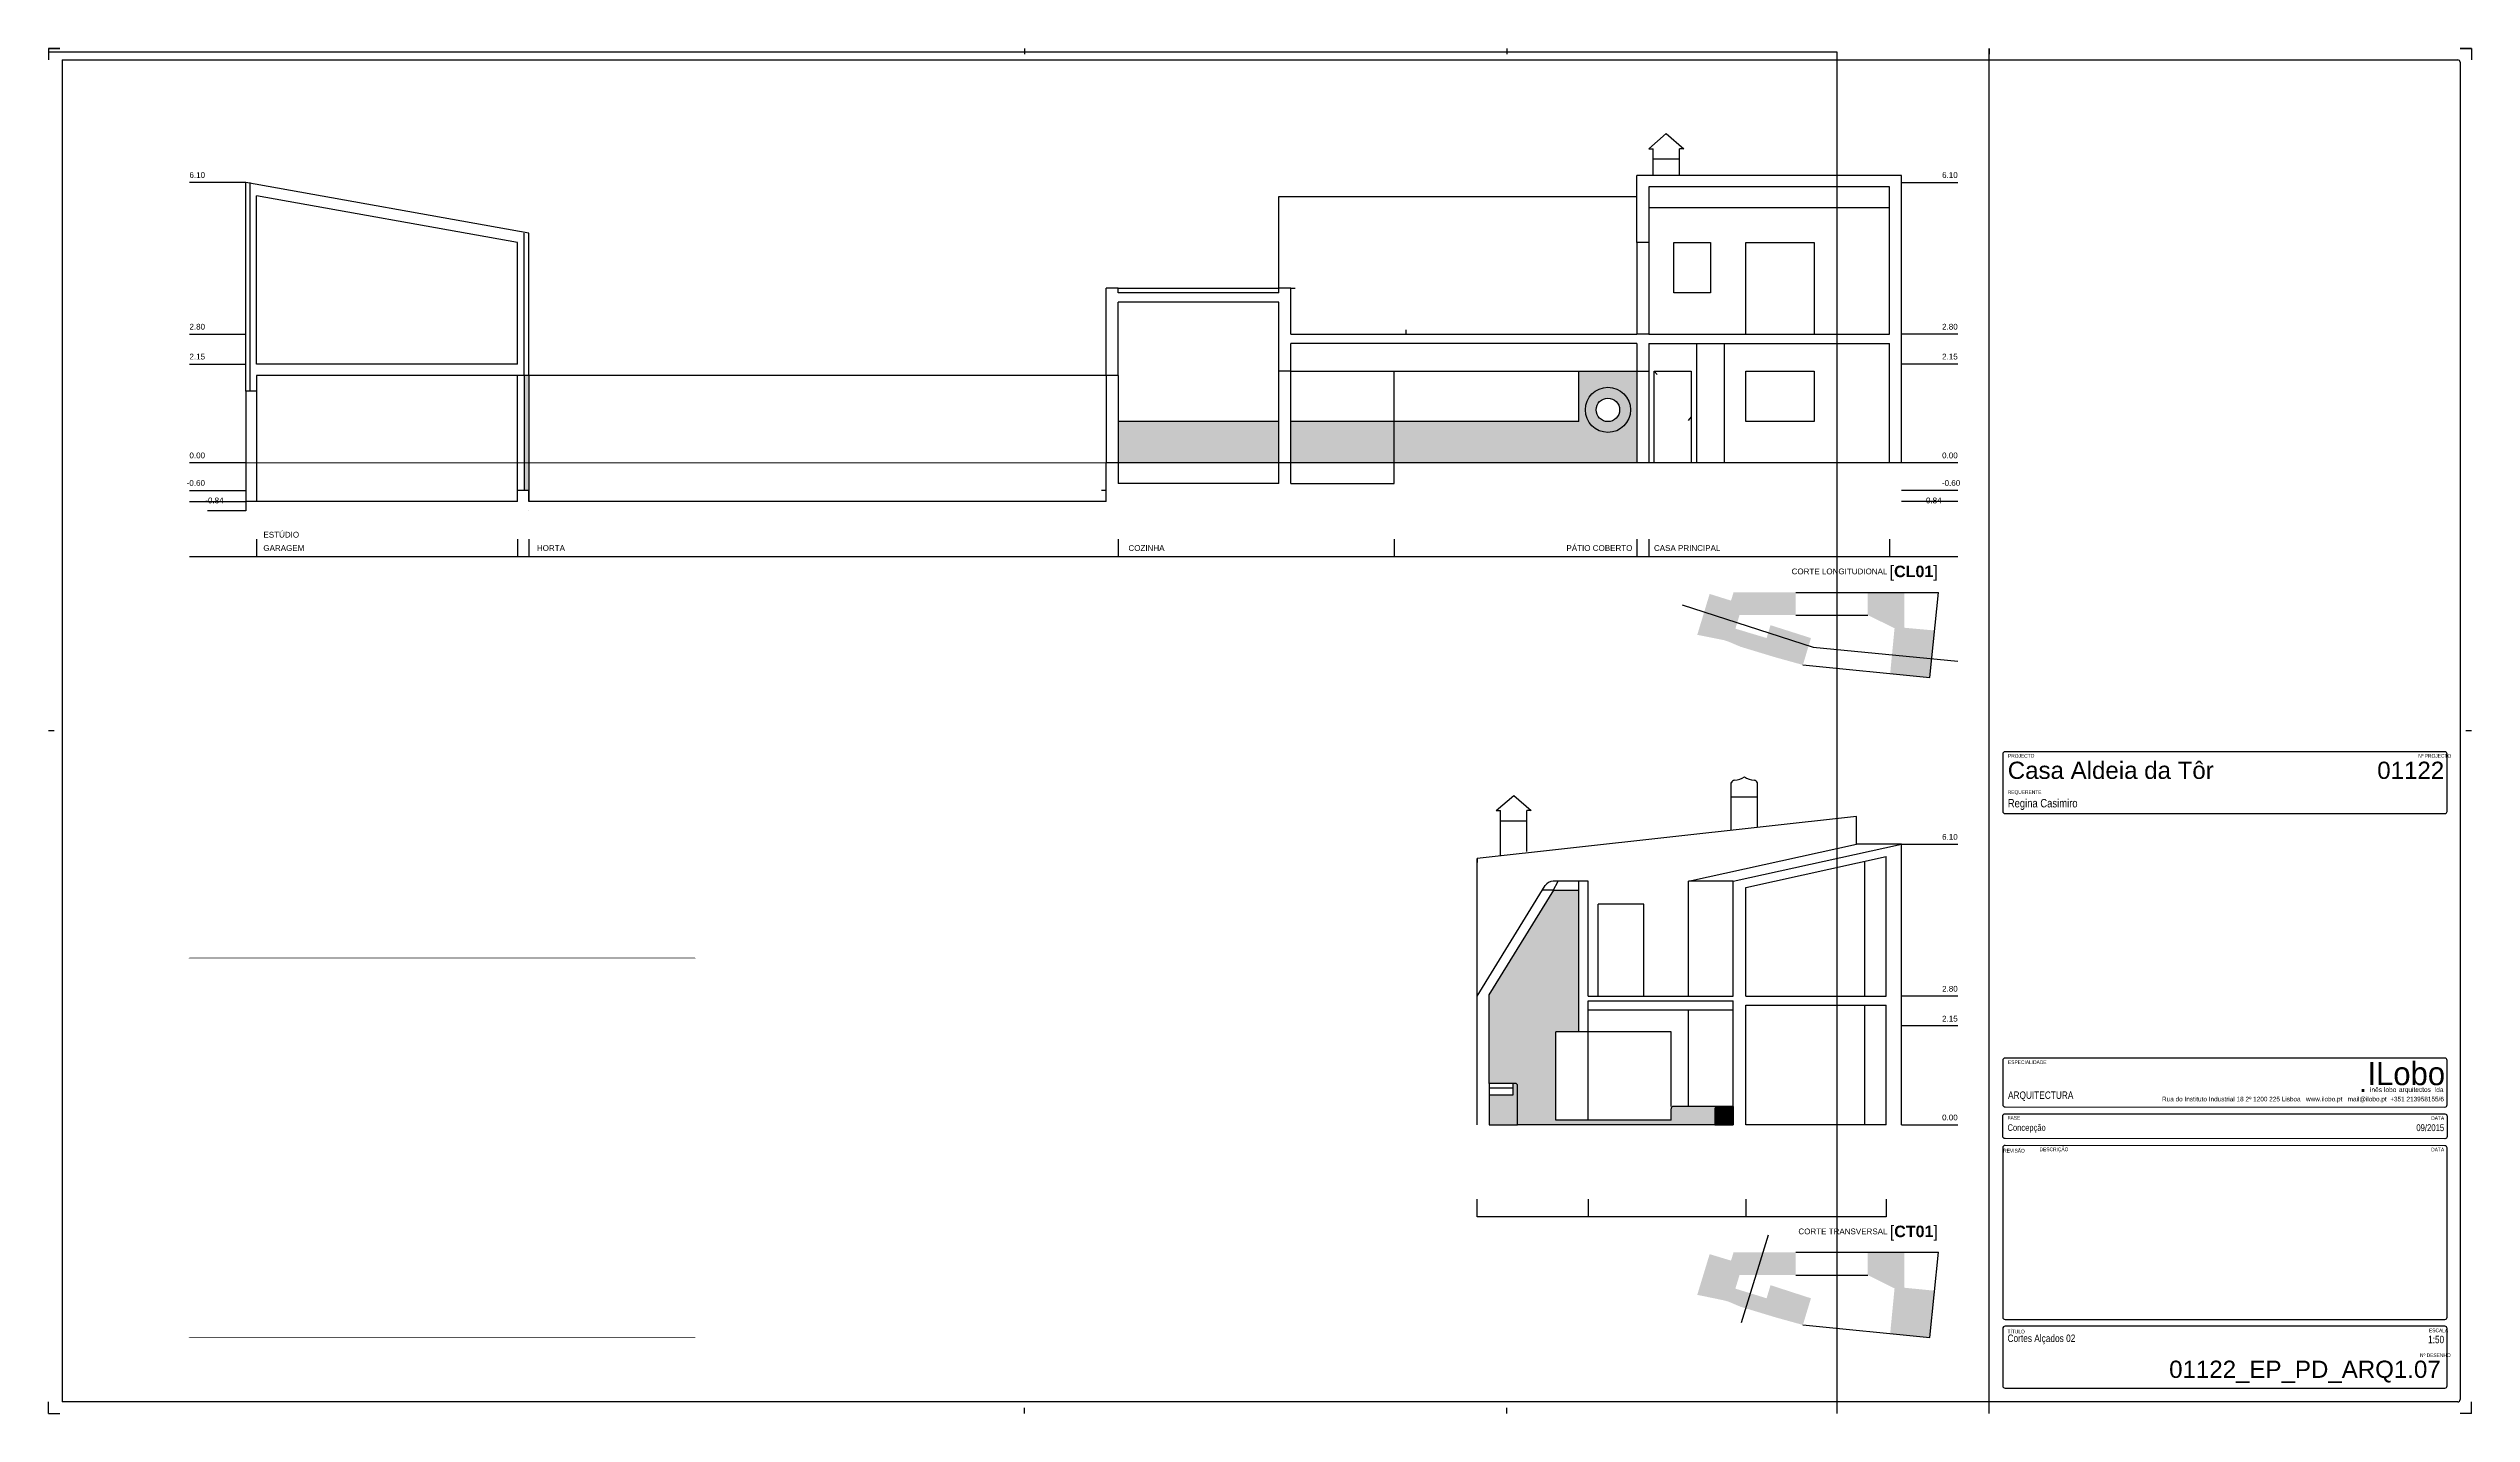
# Model space of a CAD drawing. Header units: metres. Extents: x 0 to 52.7, y 0 to 29.7.
import ezdxf
from ezdxf.xclip import XClip

# ---------------------------------------------------------------- set-up
doc = ezdxf.new("R2010")
doc.units = ezdxf.units.M
doc.header["$MEASUREMENT"] = 0
doc.header["$XCLIPFRAME"] = 0
doc.set_wipeout_variables(frame=1)
for name, pattern in [('Ponteado', [0.00025, 0, -0.00025]), ('Tracejado 3_1', [0.004, 0.003, -0.001]), ('Wipeout_Contour', [1, 0, -1])]:
    doc.linetypes.add(name, pattern=pattern)
doc.layers.add('A-Folha rótulo', color=7, linetype='Continuous')
doc.layers.add('A-Percursos', color=7, linetype='Continuous')
doc.styles.add('GENERATED_STYLE_1', font='swiss.ttf')
doc.styles.add('GENERATED_STYLE_3', font='arial.ttf')
doc.styles.add('GENERATED_STYLE_5', font='swiss.ttf')
picture_1 = doc.add_image_def('image1.jpg', size_in_pixel=(3264, 2448))

# ---------------------------------------------------------------- blocks, each defined once
blk = doc.blocks.new('Desenho_1_2', base_point=(-1.3356, -1.185))
at = {"color": 254, "linetype": 'Wipeout_Contour', "lineweight": 0, "ltscale": 3.864156}
blk.add_wipeout([(0, 0), (1.055, 0), (1.055, 0.594), (0, 0.594)], dxfattribs=at)
at = {"layer": 'A-Percursos', "linetype": 'Continuous', "lineweight": 0, "ltscale": 1000, "true_color": 0x2c2a02}
for points in [[(0.2072, 0.4016), (0.2092, 0.4016), (0.2092, 0.4516), (0.2072, 0.4516)], [(0.4657, 0.4316), (0.4657, 0.4136), (0.5357, 0.4136), (0.5357, 0.4316)], [(0.5409, 0.4316), (0.5409, 0.4136), (0.5859, 0.4136), (0.5859, 0.4316)], [(0.6273, 0.1436), (0.6378, 0.1436), (0.6387, 0.1436, -0.414214), (0.6397, 0.1426), (0.6397, 0.1256), (0.7256, 0.1256), (0.7256, 0.1326, -0.414214), (0.7266, 0.1336), (0.7075, 0.1336, 0.414214), (0.7065, 0.1326), (0.7065, 0.1276), (0.6563, 0.1276), (0.6563, 0.1661), (0.6664, 0.1661), (0.6664, 0.1756), (0.6664, 0.2277), (0.6554, 0.2277), (0.6273, 0.1822), (0.6273, 0.1756)]]:
    blk.add_hatch(color=38, dxfattribs=at).paths.add_polyline_path(points)
h = blk.add_hatch(color=38, dxfattribs=at)
h.paths.add_polyline_path([(0.5859, 0.4316), (0.5859, 0.4136), (0.6916, 0.4136), (0.6916, 0.4536), (0.6664, 0.4536), (0.6664, 0.4316)])
h.paths.add_polyline_path([(0.6738, 0.4367, -1), (0.6841, 0.4367, -1)], flags=0)
at = {"layer": 'A-Percursos', "linetype": 'Continuous', "lineweight": 0, "ltscale": 1000, "true_color": 0x000000}
for points in [[(0.7639, 0.3257), (0.7674, 0.3374), (0.7498, 0.343), (0.7481, 0.3374), (0.7345, 0.3415), (0.7363, 0.3474), (0.7608, 0.3474), (0.7608, 0.3573), (0.7337, 0.3573), (0.7326, 0.3537), (0.7233, 0.3566), (0.7179, 0.3388), (0.7295, 0.3365), (0.7316, 0.3358), (0.7368, 0.3336), (0.752, 0.329)], [(0.7921, 0.3566), (0.7921, 0.3474), (0.8038, 0.3417), (0.8019, 0.322), (0.8192, 0.3203), (0.8212, 0.3407), (0.808, 0.3419), (0.808, 0.3573), (0.7921, 0.3573)], [(0.7639, 0.0385), (0.7674, 0.0501), (0.7498, 0.0558), (0.7481, 0.0501), (0.7345, 0.0543), (0.7363, 0.0602), (0.7608, 0.0602), (0.7608, 0.0701), (0.7337, 0.0701), (0.7326, 0.0665), (0.7233, 0.0693), (0.7179, 0.0516), (0.7295, 0.0492), (0.7316, 0.0486), (0.7368, 0.0464), (0.752, 0.0418)], [(0.7921, 0.0693), (0.7921, 0.0602), (0.8038, 0.0544), (0.8019, 0.0348), (0.8192, 0.0331), (0.8212, 0.0534), (0.808, 0.0547), (0.808, 0.0701), (0.7921, 0.0701)]]:
    blk.add_hatch(color=18, dxfattribs=at).paths.add_polyline_path(points)
at = {"layer": 'A-Percursos', "linetype": 'Continuous', "lineweight": 0, "ltscale": 1000, "true_color": 0x595505}
for points in [[(0.6397, 0.1256), (0.6397, 0.1426, 0.414214), (0.6387, 0.1436), (0.6378, 0.1436), (0.6378, 0.1386), (0.6273, 0.1386), (0.6273, 0.1256)], [(0.7336, 0.1256), (0.7336, 0.1336), (0.7266, 0.1336, 0.414214), (0.7256, 0.1326), (0.7256, 0.1256)]]:
    blk.add_hatch(color=58, dxfattribs=at).paths.add_polyline_path(points)
at = {"layer": 'A-Folha rótulo', "linetype": 'Continuous', "ltscale": 1000}
for p, q in [((0, 0.594), (0, 0.589)), ((0, 0.594), (0, 0.589)), ((0, 0.594), (0, 0.589)), ((0, 0.594), (0, 0.589)), ((0.005, 0.594), (0, 0.594)), ((0, 0.594), (0.005, 0.594)), ((0.425, 0.594), (0.425, 0.5915)), ((0.635, 0.594), (0.635, 0.5915)), ((0.845, 0.594), (0.845, 0.5915)), ((0.845, 0.0025), (0.845, 0.594)), ((1.05, 0.594), (1.055, 0.594)), ((1.055, 0.594), (1.05, 0.594)), ((1.055, 0.594), (1.05, 0.594)), ((1.055, 0.594), (1.0525, 0.594)), ((1.055, 0.594), (1.055, 0.589)), ((0.006, 0.589), (0.006, 0.005)), ((0.006, 0.589), (1.049, 0.589)), ((1.05, 0.588), (1.05, 0.006)), ((0.0025, 0.297), (0, 0.297)), ((1.055, 0.297), (1.0525, 0.297)), ((0, 0), (0, 0.005)), ((0, 0), (0, 0.005)), ((0, 0), (0, 0.005)), ((0, 0), (0, 0.005)), ((0, 0), (0, 0.005)), ((0, 0), (0.005, 0)), ((1.049, 0.005), (0.006, 0.005)), ((0.425, 0), (0.425, 0.0025)), ((0.635, 0), (0.635, 0.0025)), ((0.845, 0), (0.845, 0.0025)), ((1.055, 0), (1.05, 0)), ((1.055, 0), (1.05, 0)), ((1.055, 0), (1.05, 0)), ((1.055, 0), (1.055, 0.005)), ((1.055, 0), (1.055, 0.005)), ((1.055, 0), (1.055, 0.005)), ((1.055, 0), (1.055, 0.005))]:
    blk.add_line(p, q, dxfattribs=at)
at = {"layer": 'A-Folha rótulo', "linetype": 'Continuous', "ltscale": 1000, "flags": 128}
for points in [[(0.8519, 0.2879, 0.414214), (0.8509, 0.2869)], [(1.0444, 0.2869, 0.414214), (1.0434, 0.2879)], [(0.8509, 0.262, 0.414214), (0.8519, 0.261)], [(1.0434, 0.261, 0.414214), (1.0444, 0.262)], [(0.8519, 0.1546, 0.414214), (0.8509, 0.1536)], [(1.0444, 0.1536, 0.414214), (1.0434, 0.1546)], [(0.8509, 0.1344, 0.414214), (0.8519, 0.1334)], [(0.8509, 0.1294, -0.414214), (0.8519, 0.1304)], [(1.0434, 0.1333, 0.414214), (1.0444, 0.1343)], [(1.0434, 0.1303, -0.414214), (1.0444, 0.1293)], [(0.8519, 0.1196, -0.414214), (0.8509, 0.1206)], [(0.8519, 0.1166, 0.414214), (0.8509, 0.1156)], [(1.0444, 0.1205, -0.414214), (1.0434, 0.1195)], [(1.0444, 0.1155, 0.414214), (1.0434, 0.1165)], [(0.8509, 0.0419, 0.414214), (0.8519, 0.0409)], [(0.8519, 0.0379, 0.414214), (0.8509, 0.0369)], [(1.0434, 0.0409, 0.414214), (1.0444, 0.0419)], [(1.0444, 0.0369, 0.414214), (1.0434, 0.0379)], [(0.8509, 0.012, 0.414214), (0.8519, 0.011)], [(1.0434, 0.011, 0.414214), (1.0444, 0.012)]]:
    blk.add_lwpolyline(points, format="xyb", dxfattribs=at)
for points in [[(0.8509, 0.2869), (0.8509, 0.262)], [(1.0434, 0.2879), (0.8519, 0.2879)], [(1.0444, 0.262), (1.0444, 0.2869)], [(0.8519, 0.261), (1.0434, 0.261)], [(0.8509, 0.1536), (0.8509, 0.1344)], [(1.0434, 0.1546), (0.8519, 0.1546)], [(1.0444, 0.1343), (1.0444, 0.1536)], [(0.8509, 0.1206), (0.8509, 0.1294)], [(0.8519, 0.1334), (1.0434, 0.1333)], [(0.8519, 0.1304), (1.0434, 0.1303)], [(1.0444, 0.1293), (1.0444, 0.1205)], [(1.0434, 0.1195), (0.8519, 0.1196)], [(1.0434, 0.1165), (0.8519, 0.1166)], [(0.8509, 0.1156), (0.8509, 0.0419)], [(1.0444, 0.0419), (1.0444, 0.1155)], [(0.8509, 0.0369), (0.8509, 0.012)], [(0.8519, 0.0409), (1.0434, 0.0409)], [(1.0434, 0.0379), (0.8519, 0.0379)], [(1.0444, 0.012), (1.0444, 0.0369)], [(0.8519, 0.011), (1.0434, 0.011)]]:
    blk.add_lwpolyline(points, dxfattribs=at)
at = {"layer": 'A-Folha rótulo', "linetype": 'Continuous', "ltscale": 1000}
for centre, start, end in [((1.049, 0.588), 0, 90), ((1.049, 0.006), 269.9451, 0)]:
    blk.add_arc(centre, 0.001, start, end, dxfattribs=at)
at = {"layer": 'A-Percursos', "linetype": 'Continuous', "ltscale": 1000}
for p, q in [((0.6968, 0.5503), (0.7044, 0.5569)), ((0.6968, 0.5503), (0.6987, 0.5503)), ((0.6987, 0.5387), (0.6987, 0.5503)), ((0.7044, 0.5569), (0.712, 0.5503)), ((0.712, 0.5503), (0.7101, 0.5503)), ((0.7101, 0.5387), (0.7101, 0.5503)), ((0.6916, 0.5096), (0.6916, 0.5387)), ((0.8068, 0.5387), (0.6916, 0.5387)), ((0.6987, 0.5459), (0.7101, 0.5459)), ((0.8068, 0.4136), (0.8068, 0.5387)), ((0.0859, 0.5357), (0.0614, 0.5357)), ((0.0859, 0.4448), (0.0859, 0.5357)), ((0.2092, 0.5136), (0.0859, 0.5357)), ((0.0879, 0.4448), (0.0879, 0.5357)), ((0.0906, 0.4566), (0.0906, 0.5298)), ((0.2042, 0.5095), (0.0906, 0.5298)), ((0.5357, 0.4896), (0.5357, 0.5296)), ((0.5357, 0.5296), (0.6916, 0.5296)), ((0.6968, 0.5337), (0.6968, 0.5096)), ((0.8016, 0.5337), (0.6968, 0.5337)), ((0.8016, 0.4696), (0.8016, 0.5337)), ((0.8068, 0.5357), (0.8313, 0.5357)), ((0.8016, 0.5246), (0.6968, 0.5246)), ((0.2042, 0.4566), (0.2042, 0.5095)), ((0.2072, 0.4516), (0.2072, 0.5136)), ((0.2092, 0.4516), (0.2092, 0.5136)), ((0.6968, 0.5096), (0.6916, 0.5096)), ((0.6916, 0.5096), (0.6916, 0.4696)), ((0.6968, 0.5096), (0.6968, 0.4696)), ((0.7077, 0.4876), (0.7077, 0.5096)), ((0.7077, 0.5096), (0.7237, 0.5096)), ((0.7237, 0.5096), (0.7237, 0.4876)), ((0.739, 0.5096), (0.7688, 0.5096)), ((0.739, 0.4696), (0.739, 0.5096)), ((0.7688, 0.5096), (0.7688, 0.4696)), ((0.4605, 0.4516), (0.4605, 0.4896)), ((0.4657, 0.4896), (0.4605, 0.4896)), ((0.4657, 0.4896), (0.5357, 0.4896)), ((0.4657, 0.4876), (0.4657, 0.4896)), ((0.5357, 0.4876), (0.4657, 0.4876)), ((0.5409, 0.4896), (0.5357, 0.4896)), ((0.5357, 0.4876), (0.5357, 0.4896)), ((0.5409, 0.4696), (0.5409, 0.4896)), ((0.7237, 0.4876), (0.7077, 0.4876)), ((0.5357, 0.4835), (0.4657, 0.4835)), ((0.4657, 0.4516), (0.4657, 0.4835)), ((0.5357, 0.4536), (0.5357, 0.4835)), ((0.0614, 0.4696), (0.0859, 0.4696)), ((0.5409, 0.4696), (0.6916, 0.4696)), ((0.6916, 0.4656), (0.5409, 0.4656)), ((0.5409, 0.4536), (0.5409, 0.4656)), ((0.6968, 0.4696), (0.6916, 0.4696)), ((0.6916, 0.4656), (0.6916, 0.4536)), ((0.6968, 0.4696), (0.8016, 0.4696)), ((0.6968, 0.4656), (0.8016, 0.4656)), ((0.6968, 0.4656), (0.6968, 0.4536)), ((0.7176, 0.4656), (0.7176, 0.4136)), ((0.7296, 0.4656), (0.7296, 0.4136)), ((0.8016, 0.4136), (0.8016, 0.4656)), ((0.8313, 0.4696), (0.8068, 0.4696)), ((0.0614, 0.4566), (0.0859, 0.4566)), ((0.2042, 0.4566), (0.0906, 0.4566)), ((0.8313, 0.4566), (0.8068, 0.4566)), ((0.0906, 0.4448), (0.0859, 0.4448)), ((0.0859, 0.4448), (0.0859, 0.3968)), ((0.0906, 0.4516), (0.0906, 0.4448)), ((0.2092, 0.4516), (0.0906, 0.4516)), ((0.0906, 0.4448), (0.0906, 0.3968)), ((0.2042, 0.4016), (0.2042, 0.4516)), ((0.2072, 0.4516), (0.2072, 0.4016)), ((0.2092, 0.4516), (0.2092, 0.3968)), ((0.4605, 0.4516), (0.2093, 0.4516)), ((0.4657, 0.4516), (0.4605, 0.4516)), ((0.4605, 0.4516), (0.4605, 0.4136)), ((0.4657, 0.4516), (0.4657, 0.4136)), ((0.5357, 0.4046), (0.5357, 0.4536)), ((0.5409, 0.4536), (0.5357, 0.4536)), ((0.5409, 0.4046), (0.5409, 0.4536)), ((0.5409, 0.4536), (0.6664, 0.4536)), ((0.5859, 0.4136), (0.5859, 0.4536)), ((0.6664, 0.4316), (0.6664, 0.4536)), ((0.6664, 0.4536), (0.6916, 0.4536)), ((0.6916, 0.4536), (0.6968, 0.4536)), ((0.6916, 0.4536), (0.6916, 0.4136)), ((0.6968, 0.4536), (0.6968, 0.4136)), ((0.6992, 0.4136), (0.6992, 0.4536)), ((0.6992, 0.4536), (0.7152, 0.4536)), ((0.7152, 0.4536), (0.7152, 0.4136)), ((0.739, 0.4536), (0.7688, 0.4536)), ((0.739, 0.4316), (0.739, 0.4536)), ((0.7688, 0.4536), (0.7688, 0.4316)), ((0.5357, 0.4316), (0.4657, 0.4316)), ((0.5859, 0.4316), (0.5409, 0.4316)), ((0.6664, 0.4316), (0.5859, 0.4316)), ((0.7688, 0.4316), (0.739, 0.4316)), ((0.0859, 0.4136), (0.0614, 0.4136)), ((0.4605, 0.3968), (0.4605, 0.4136)), ((0.5859, 0.4136), (0.4605, 0.4136)), ((0.4657, 0.4136), (0.4657, 0.4046)), ((0.8313, 0.4136), (0.5859, 0.4136)), ((0.5859, 0.4046), (0.5859, 0.4136)), ((0.0614, 0.4016), (0.0859, 0.4016)), ((0.0614, 0.4016), (0.0859, 0.4016)), ((0.2092, 0.4016), (0.2042, 0.4016)), ((0.2042, 0.3968), (0.2042, 0.4016)), ((0.2092, 0.3968), (0.2092, 0.4016)), ((0.5357, 0.4046), (0.4657, 0.4046)), ((0.5409, 0.4046), (0.5859, 0.4046)), ((0.8313, 0.4016), (0.8068, 0.4016)), ((0.8313, 0.4016), (0.8068, 0.4016)), ((0.0614, 0.3968), (0.0859, 0.3968)), ((0.0859, 0.3928), (0.0692, 0.3928)), ((0.0859, 0.3968), (0.0859, 0.3928)), ((0.0906, 0.3968), (0.0859, 0.3968)), ((0.2042, 0.3968), (0.0906, 0.3968)), ((0.4605, 0.3968), (0.2092, 0.3968)), ((0.2092, 0.3928), (0.2092, 0.3928)), ((0.8313, 0.3968), (0.8068, 0.3968)), ((0.0906, 0.3805), (0.0906, 0.3728)), ((0.2042, 0.3805), (0.2042, 0.3728)), ((0.2092, 0.3805), (0.2092, 0.3728)), ((0.4657, 0.3805), (0.4657, 0.3728)), ((0.5859, 0.3805), (0.5859, 0.3728)), ((0.6916, 0.3805), (0.6916, 0.3728)), ((0.6968, 0.3805), (0.6968, 0.3728)), ((0.8016, 0.3805), (0.8016, 0.3728)), ((0.8313, 0.3728), (0.0614, 0.3728)), ((0.7114, 0.3519), (0.7683, 0.3335)), ((0.7608, 0.3573), (0.8229, 0.3573)), ((0.8192, 0.3203), (0.8229, 0.3573)), ((0.7608, 0.3474), (0.7921, 0.3474)), ((0.7683, 0.3335), (0.8313, 0.3273)), ((0.7639, 0.3257), (0.8192, 0.3203)), ((0.7327, 0.2538), (0.7327, 0.2745)), ((0.7441, 0.2551), (0.7441, 0.2745)), ((0.6303, 0.2623), (0.638, 0.2689)), ((0.638, 0.2689), (0.6456, 0.2623)), ((0.7327, 0.2683), (0.7441, 0.2683)), ((0.7872, 0.2598), (0.6221, 0.2415)), ((0.6303, 0.2623), (0.6323, 0.2623)), ((0.6323, 0.2427), (0.6323, 0.2623)), ((0.6323, 0.2578), (0.6437, 0.2578)), ((0.6437, 0.2445), (0.6437, 0.2623)), ((0.6456, 0.2623), (0.6437, 0.2623)), ((0.7872, 0.2477), (0.7872, 0.2598)), ((0.7141, 0.2316), (0.7872, 0.2477)), ((0.7336, 0.2316), (0.8068, 0.2477)), ((0.8068, 0.2477), (0.7872, 0.2477)), ((0.8068, 0.1256), (0.8068, 0.2477)), ((0.8068, 0.2477), (0.8313, 0.2477)), ((0.6221, 0.2415), (0.6221, 0.2397)), ((0.6221, 0.1816), (0.6221, 0.2415)), ((0.739, 0.2289), (0.8001, 0.2423)), ((0.7909, 0.1816), (0.7909, 0.2403)), ((0.8001, 0.1816), (0.8001, 0.2423)), ((0.6221, 0.1816), (0.6517, 0.2297)), ((0.6273, 0.1822), (0.6554, 0.2277)), ((0.6554, 0.2277), (0.6506, 0.2277)), ((0.6704, 0.2316), (0.6551, 0.2316)), ((0.6551, 0.2276), (0.6574, 0.2316)), ((0.6554, 0.2277), (0.6664, 0.2277)), ((0.6664, 0.2277), (0.6664, 0.2316)), ((0.6664, 0.1661), (0.6664, 0.2277)), ((0.6704, 0.1816), (0.6704, 0.2316)), ((0.6947, 0.2216), (0.6747, 0.2216)), ((0.6747, 0.1816), (0.6747, 0.2216)), ((0.6947, 0.1816), (0.6947, 0.2216)), ((0.7141, 0.1816), (0.7141, 0.2316)), ((0.7336, 0.2316), (0.7141, 0.2316)), ((0.7336, 0.1816), (0.7336, 0.2316)), ((0.739, 0.1816), (0.739, 0.2289)), ((0.6221, 0.1256), (0.6221, 0.1816)), ((0.6273, 0.1436), (0.6273, 0.1822)), ((0.6704, 0.1816), (0.7336, 0.1816)), ((0.6704, 0.1661), (0.6704, 0.1796)), ((0.6704, 0.1796), (0.7336, 0.1796)), ((0.7336, 0.1336), (0.7336, 0.1796)), ((0.739, 0.1816), (0.8001, 0.1816)), ((0.8313, 0.1816), (0.8068, 0.1816)), ((0.6704, 0.1756), (0.7336, 0.1756)), ((0.7141, 0.1336), (0.7141, 0.1756)), ((0.739, 0.1256), (0.739, 0.1776)), ((0.739, 0.1776), (0.8001, 0.1776)), ((0.7909, 0.1256), (0.7909, 0.1776)), ((0.8001, 0.1256), (0.8001, 0.1776)), ((0.6563, 0.1276), (0.6563, 0.1661)), ((0.6664, 0.1661), (0.6563, 0.1661)), ((0.6704, 0.1661), (0.6664, 0.1661)), ((0.7065, 0.1661), (0.6704, 0.1661)), ((0.6704, 0.1276), (0.6704, 0.1661)), ((0.7065, 0.1336), (0.7065, 0.1661)), ((0.8313, 0.1686), (0.8068, 0.1686)), ((0.6273, 0.1436), (0.6273, 0.1256)), ((0.6273, 0.1436), (0.6273, 0.1386)), ((0.6378, 0.1436), (0.6273, 0.1436)), ((0.6378, 0.1416), (0.6273, 0.1416)), ((0.6273, 0.1386), (0.6378, 0.1386)), ((0.6387, 0.1436), (0.6378, 0.1436)), ((0.6378, 0.1386), (0.6378, 0.1436)), ((0.6397, 0.1256), (0.6397, 0.1426)), ((0.7065, 0.1276), (0.6563, 0.1276)), ((0.7065, 0.1276), (0.7065, 0.1326)), ((0.7266, 0.1336), (0.7075, 0.1336)), ((0.7256, 0.1326), (0.7256, 0.1256)), ((0.7336, 0.1336), (0.7266, 0.1336)), ((0.7336, 0.1336), (0.7336, 0.1256)), ((0.6273, 0.1256), (0.6397, 0.1256)), ((0.7256, 0.1256), (0.6397, 0.1256)), ((0.7256, 0.1256), (0.7336, 0.1256)), ((0.8001, 0.1256), (0.739, 0.1256)), ((0.8068, 0.1256), (0.8313, 0.1256)), ((0.6221, 0.0856), (0.6221, 0.0932)), ((0.8001, 0.0856), (0.6221, 0.0856)), ((0.6704, 0.0932), (0.6704, 0.0856)), ((0.739, 0.0932), (0.739, 0.0856)), ((0.8001, 0.0932), (0.8001, 0.0856)), ((0.7372, 0.0395), (0.7489, 0.0777)), ((0.7608, 0.0701), (0.8229, 0.0701)), ((0.8192, 0.0331), (0.8229, 0.0701)), ((0.7608, 0.0602), (0.7921, 0.0602)), ((0.7639, 0.0385), (0.8192, 0.0331))]:
    blk.add_line(p, q, dxfattribs=at)
at = {"layer": 'A-Percursos', "linetype": 'Ponteado', "ltscale": 1000}
for p, q in [((0.5409, 0.4896), (0.5911, 0.4896)), ((0.5911, 0.4696), (0.5911, 0.4896)), ((0.6992, 0.4536), (0.7152, 0.4336)), ((0.7152, 0.4336), (0.6992, 0.4136)), ((0.4605, 0.4016), (0.2092, 0.4016))]:
    blk.add_line(p, q, dxfattribs=at)
at = {"layer": 'A-Percursos', "color": 14, "linetype": 'Tracejado 3_1', "lineweight": 20, "ltscale": 1000, "true_color": 0x980000}
blk.add_line((0.4605, 0.4136), (0.0859, 0.4136), dxfattribs=at)
at = {"layer": 'A-Percursos', "linetype": 'Continuous', "ltscale": 1000}
for radius in [0.00982, 0.00511]:
    blk.add_circle((0.679, 0.4367), radius, dxfattribs=at)
for centre, radius, start, end in [((0.7343, 0.2738), 0.00171, 94.1743, 157.5393), ((0.7333, 0.2847), 0.00919, 275.6475, 303.7128), ((0.7435, 0.2847), 0.00919, 236.2872, 264.8174), ((0.7425, 0.2738), 0.00171, 22.4607, 84.8174), ((0.6551, 0.2276), 0.004, 90, 148.3314), ((0.6387, 0.1426), 0.001, 0, 90), ((0.7075, 0.1326), 0.001, 90, 180), ((0.7266, 0.1326), 0.001, 90, 180)]:
    blk.add_arc(centre, radius, start, end, dxfattribs=at)
at = {"layer": 'A-Folha rótulo', "color": 252, "linetype": 'Continuous', "lineweight": 0, "char_height": 0.0025, "style": 'GENERATED_STYLE_1'}
for s, insert, attachment_point in [('\\A1;{\\fSwis721 BT|b0|i0|c0|p34;6.10}', (0.0614, 0.5376), 7), ('\\A1;{\\fSwis721 BT|b0|i0|c0|p34;6.10}', (0.8313, 0.5376), 9), ('\\A1;{\\fSwis721 BT|b0|i0|c0|p34;2.80}', (0.0614, 0.4716), 7), ('\\A1;{\\fSwis721 BT|b0|i0|c0|p34;2.80}', (0.8313, 0.4716), 9), ('\\A1;{\\fSwis721 BT|b0|i0|c0|p34;2.15}', (0.0614, 0.4586), 7), ('\\A1;{\\fSwis721 BT|b0|i0|c0|p34;2.15}', (0.8313, 0.4586), 9), ('\\A1;{\\fSwis721 BT|b0|i0|c0|p34;0.00}', (0.0614, 0.4156), 7), ('\\A1;{\\fSwis721 BT|b0|i0|c0|p34;0.00}', (0.8313, 0.4156), 9), ('\\A1;{\\fSwis721 BT|b0|i0|c0|p34;-0.60}', (0.0602, 0.4036), 7), ('\\A1;{\\fSwis721 BT|b0|i0|c0|p34;-0.60}', (0.8324, 0.4036), 9), ('\\A1;{\\fSwis721 BT|b0|i0|c0|p34;-0.84}', (0.0683, 0.396), 7), ('\\A1;{\\fSwis721 BT|b0|i0|c0|p34;-0.84}', (0.8163, 0.396), 7), ('\\A1;{\\fSwis721 BT|b0|i0|c0|p34;ESTÚDIO}', (0.1014, 0.3811), 8), ('\\A1;{\\fSwis721 BT|b0|i0|c0|p34;GARAGEM}', (0.1025, 0.3753), 8), ('\\A1;{\\fSwis721 BT|b0|i0|c0|p34;HORTA}', (0.2188, 0.3753), 8), ('\\A1;{\\fSwis721 BT|b0|i0|c0|p34;COZINHA}', (0.4781, 0.3753), 8), ('\\A1;{\\fSwis721 BT|b0|i0|c0|p34;PÁTIO COBERTO}', (0.6753, 0.3753), 8), ('\\A1;{\\fSwis721 BT|b0|i0|c0|p34;CASA PRINCIPAL}', (0.7135, 0.3753), 8), ('\\A1;{\\fSwis721 BT|b0|i0|c0|p34;CORTE LONGITUDIONAL \\fSwis721 BT|b0|i0|c0|p34;\\H2.000000x;[\\fSwis721 BT|b1|i0|c0|p34;CL01\\fSwis721 BT|b0|i0|c0|p34;]}', (0.7908, 0.3624), 8), ('\\A1;{\\fSwis721 BT|b0|i0|c0|p34;6.10}', (0.8313, 0.2496), 9), ('\\A1;{\\fSwis721 BT|b0|i0|c0|p34;2.80}', (0.8313, 0.1835), 9), ('\\A1;{\\fSwis721 BT|b0|i0|c0|p34;2.15}', (0.8313, 0.1705), 9), ('\\A1;{\\fSwis721 BT|b0|i0|c0|p34;0.00}', (0.8313, 0.1275), 9), ('\\A1;{\\fSwis721 BT|b0|i0|c0|p34;CORTE TRANSVERSAL \\fSwis721 BT|b0|i0|c0|p34;\\H2.000000x;[\\fSwis721 BT|b1|i0|c0|p34;CT01\\fSwis721 BT|b0|i0|c0|p34;]}', (0.7923, 0.0752), 8)]:
    blk.add_mtext(s, dxfattribs=dict(at, insert=insert, attachment_point=attachment_point))
at = {"layer": 'A-Folha rótulo', "linetype": 'Continuous'}
for s, insert, char_height, attachment_point, style in [('\\A1;{\\W0.750000x;\\fArial|b0|i0|c0|p34;PROJECTO}', (0.8532, 0.2853), 0.001614, 7, 'GENERATED_STYLE_3'), ('\\A1;{\\W0.750000x;\\fArial|b0|i0|c0|p34;Nº PROJECTO}', (1.0318, 0.2853), 0.001614, 7, 'GENERATED_STYLE_3'), ('\\A1;{\\fArial|b0|i0|c0|p34;Casa Aldeia da Tôr}', (0.8531, 0.276), 0.0075, 7, 'GENERATED_STYLE_3'), ('\\A1;{\\fArial|b0|i0|c0|p34;01122}', (1.0431, 0.276), 0.0075, 9, 'GENERATED_STYLE_3'), ('\\A1;{\\W0.750000x;\\fArial|b0|i0|c0|p34;REQUERENTE}', (0.8531, 0.2691), 0.001614, 7, 'GENERATED_STYLE_3'), ('\\A1;{\\W0.800000x;\\fArial|b0|i0|c0|p34;Regina Casimiro}', (0.8531, 0.2626), 0.00368, 7, 'GENERATED_STYLE_3'), ('\\A1;{\\W0.750000x;\\fArial|b0|i0|c0|p34;ESPECIALIDADE}', (0.8532, 0.152), 0.001614, 7, 'GENERATED_STYLE_3'), ('\\A1;{\\W0.800000x;\\fArial|b0|i0|c0|p34;ARQUITECTURA}', (0.8532, 0.136), 0.003228, 7, 'GENERATED_STYLE_3'), ('\\A1;{\\fSwis721 BT|b0|i0|c0|p34;Rua do Instituto Industrial 18 2º 1200 225 Lisboa   www.ilobo.pt   mail@ilobo.pt  +351 213958155/6}', (1.043, 0.1352), 0.002, 9, 'GENERATED_STYLE_5'), ('\\A1;{\\fSwis721 BT|b0|i0|c0|p34;inês lobo }', (1.0108, 0.1398), 0.002059, 7, 'GENERATED_STYLE_5'), ('\\A1;{\\fSwis721 BT|b0|i0|c0|p34; lda}', (1.0382, 0.1398), 0.002059, 7, 'GENERATED_STYLE_5'), ('\\A1;{\\W0.750000x;\\fArial|b0|i0|c0|p34;FASE}', (0.853, 0.1278), 0.001614, 7, 'GENERATED_STYLE_3'), ('\\A1;{\\W0.750000x;\\fArial|b0|i0|c0|p34;DATA}', (1.0431, 0.1277), 0.001614, 9, 'GENERATED_STYLE_3'), ('\\A1;{\\W0.800000x;\\pt0.00987778,0.0197556,0.0296333,0.0395111,0.0493889,0.0592667,0.0691444,0.0790222,0.0889,0.0987778;\\fArial|b0|i0|c0|p34;Concepção }', (0.8613, 0.1221), 0.0028222, 8, 'GENERATED_STYLE_3'), ('\\A1;{\\W0.750000x;\\fArial|b0|i0|c0|p34;DESCRIÇÃO}', (0.8795, 0.1136), 0.001614, 9, 'GENERATED_STYLE_3'), ('\\A1;{\\W0.800000x;\\fArial|b0|i0|c0|p34;09/2015}', (1.0431, 0.1228), 0.003, 9, 'GENERATED_STYLE_3'), ('\\A1;{\\W0.750000x;\\fArial|b0|i0|c0|p34;REVISÃO}', (0.8605, 0.1135), 0.001614, 9, 'GENERATED_STYLE_3'), ('\\A1;{\\W0.750000x;\\fArial|b0|i0|c0|p34;DATA}', (1.0431, 0.114), 0.001614, 9, 'GENERATED_STYLE_3'), ('\\A1;{\\W0.750000x;\\fArial|b0|i0|c0|p34;TÍTULO}', (0.853, 0.0348), 0.001614, 7, 'GENERATED_STYLE_3'), ('\\A1;{\\W0.800000x;\\fArial|b0|i0|c0|p34;Cortes Alçados 02}', (0.853, 0.0301), 0.003232, 7, 'GENERATED_STYLE_3'), ('\\A1;{\\W0.800000x;\\fArial|b0|i0|c0|p34;1:50}', (1.0431, 0.0305), 0.003228, 9, 'GENERATED_STYLE_3'), ('\\A1;{\\W0.750000x;\\fArial|b0|i0|c0|p34;ESCALA}', (1.0365, 0.0353), 0.001614, 7, 'GENERATED_STYLE_3'), ('\\A1;{\\fArial|b0|i0|c0|p34;01122\\fArial|b0|i0|c0|p34;_\\fArial|b0|i0|c0|p34;EP\\fArial|b0|i0|c0|p34;_PD_\\fArial|b0|i0|c0|p34;ARQ1.07}', (1.0416, 0.0133), 0.0075, 9, 'GENERATED_STYLE_3'), ('\\A1;{\\W0.750000x;\\fArial|b0|i0|c0|p34;Nº DESENHO}', (1.0326, 0.0245), 0.001614, 7, 'GENERATED_STYLE_3')]:
    blk.add_mtext(s, dxfattribs=dict(at, insert=insert, char_height=char_height, attachment_point=attachment_point, style=style))
for s, insert, char_height, attachment_point in [('\\A1;{\\Ft;ILobo}', (1.0435, 0.1427), 0.010103, 9), ('\\A1;{\\Ft;.}', (1.0095, 0.1398), 0.009092, 9), ('\\A1;{\\Ft;arquitectos}', (1.0234, 0.1393), 0.002059, 7)]:
    blk.add_mtext(s, dxfattribs=dict(at, insert=insert, char_height=char_height, attachment_point=attachment_point))
at = {"layer": 'A-Folha rótulo'}
image = blk.add_image(picture_1, insert=(0.0614, 0.0331), size_in_units=(0.22, 0.165), dxfattribs=at)
image.set_boundary_path([(-0.5, -0.5), (3263.5, 2447.5)])
at = {"color": 254, "linetype": 'Wipeout_Contour', "lineweight": 0, "ltscale": 3.057912}
blk.add_wipeout([(0.0466, 0.0331), (0.535, 0.0331), (0.535, 0.1981), (0.0466, 0.1981)], dxfattribs=at)
at = {"layer": 'A-Folha rótulo'}
image = blk.add_image(picture_1, insert=(-0.3729, -0.2711), size_in_units=(1.1515, 0.8636), dxfattribs=at)
image.set_boundary_path([(-0.5, -0.5), (3263.5, 2447.5)])

msp = doc.modelspace()

# ---------------------------------------------------------------- block references
at = {"color": 33, "linetype": 'Continuous', "lineweight": 0, "ltscale": 1000, "true_color": 0xa79d7c}
ref = msp.add_blockref('Desenho_1_2', (-66.781, -59.248), dxfattribs=dict(at, xscale=50, yscale=50, zscale=50))
XClip(ref).set_block_clipping_path([(0, 0), (1.055, 0.594)])

doc.saveas('drawing.dxf')
